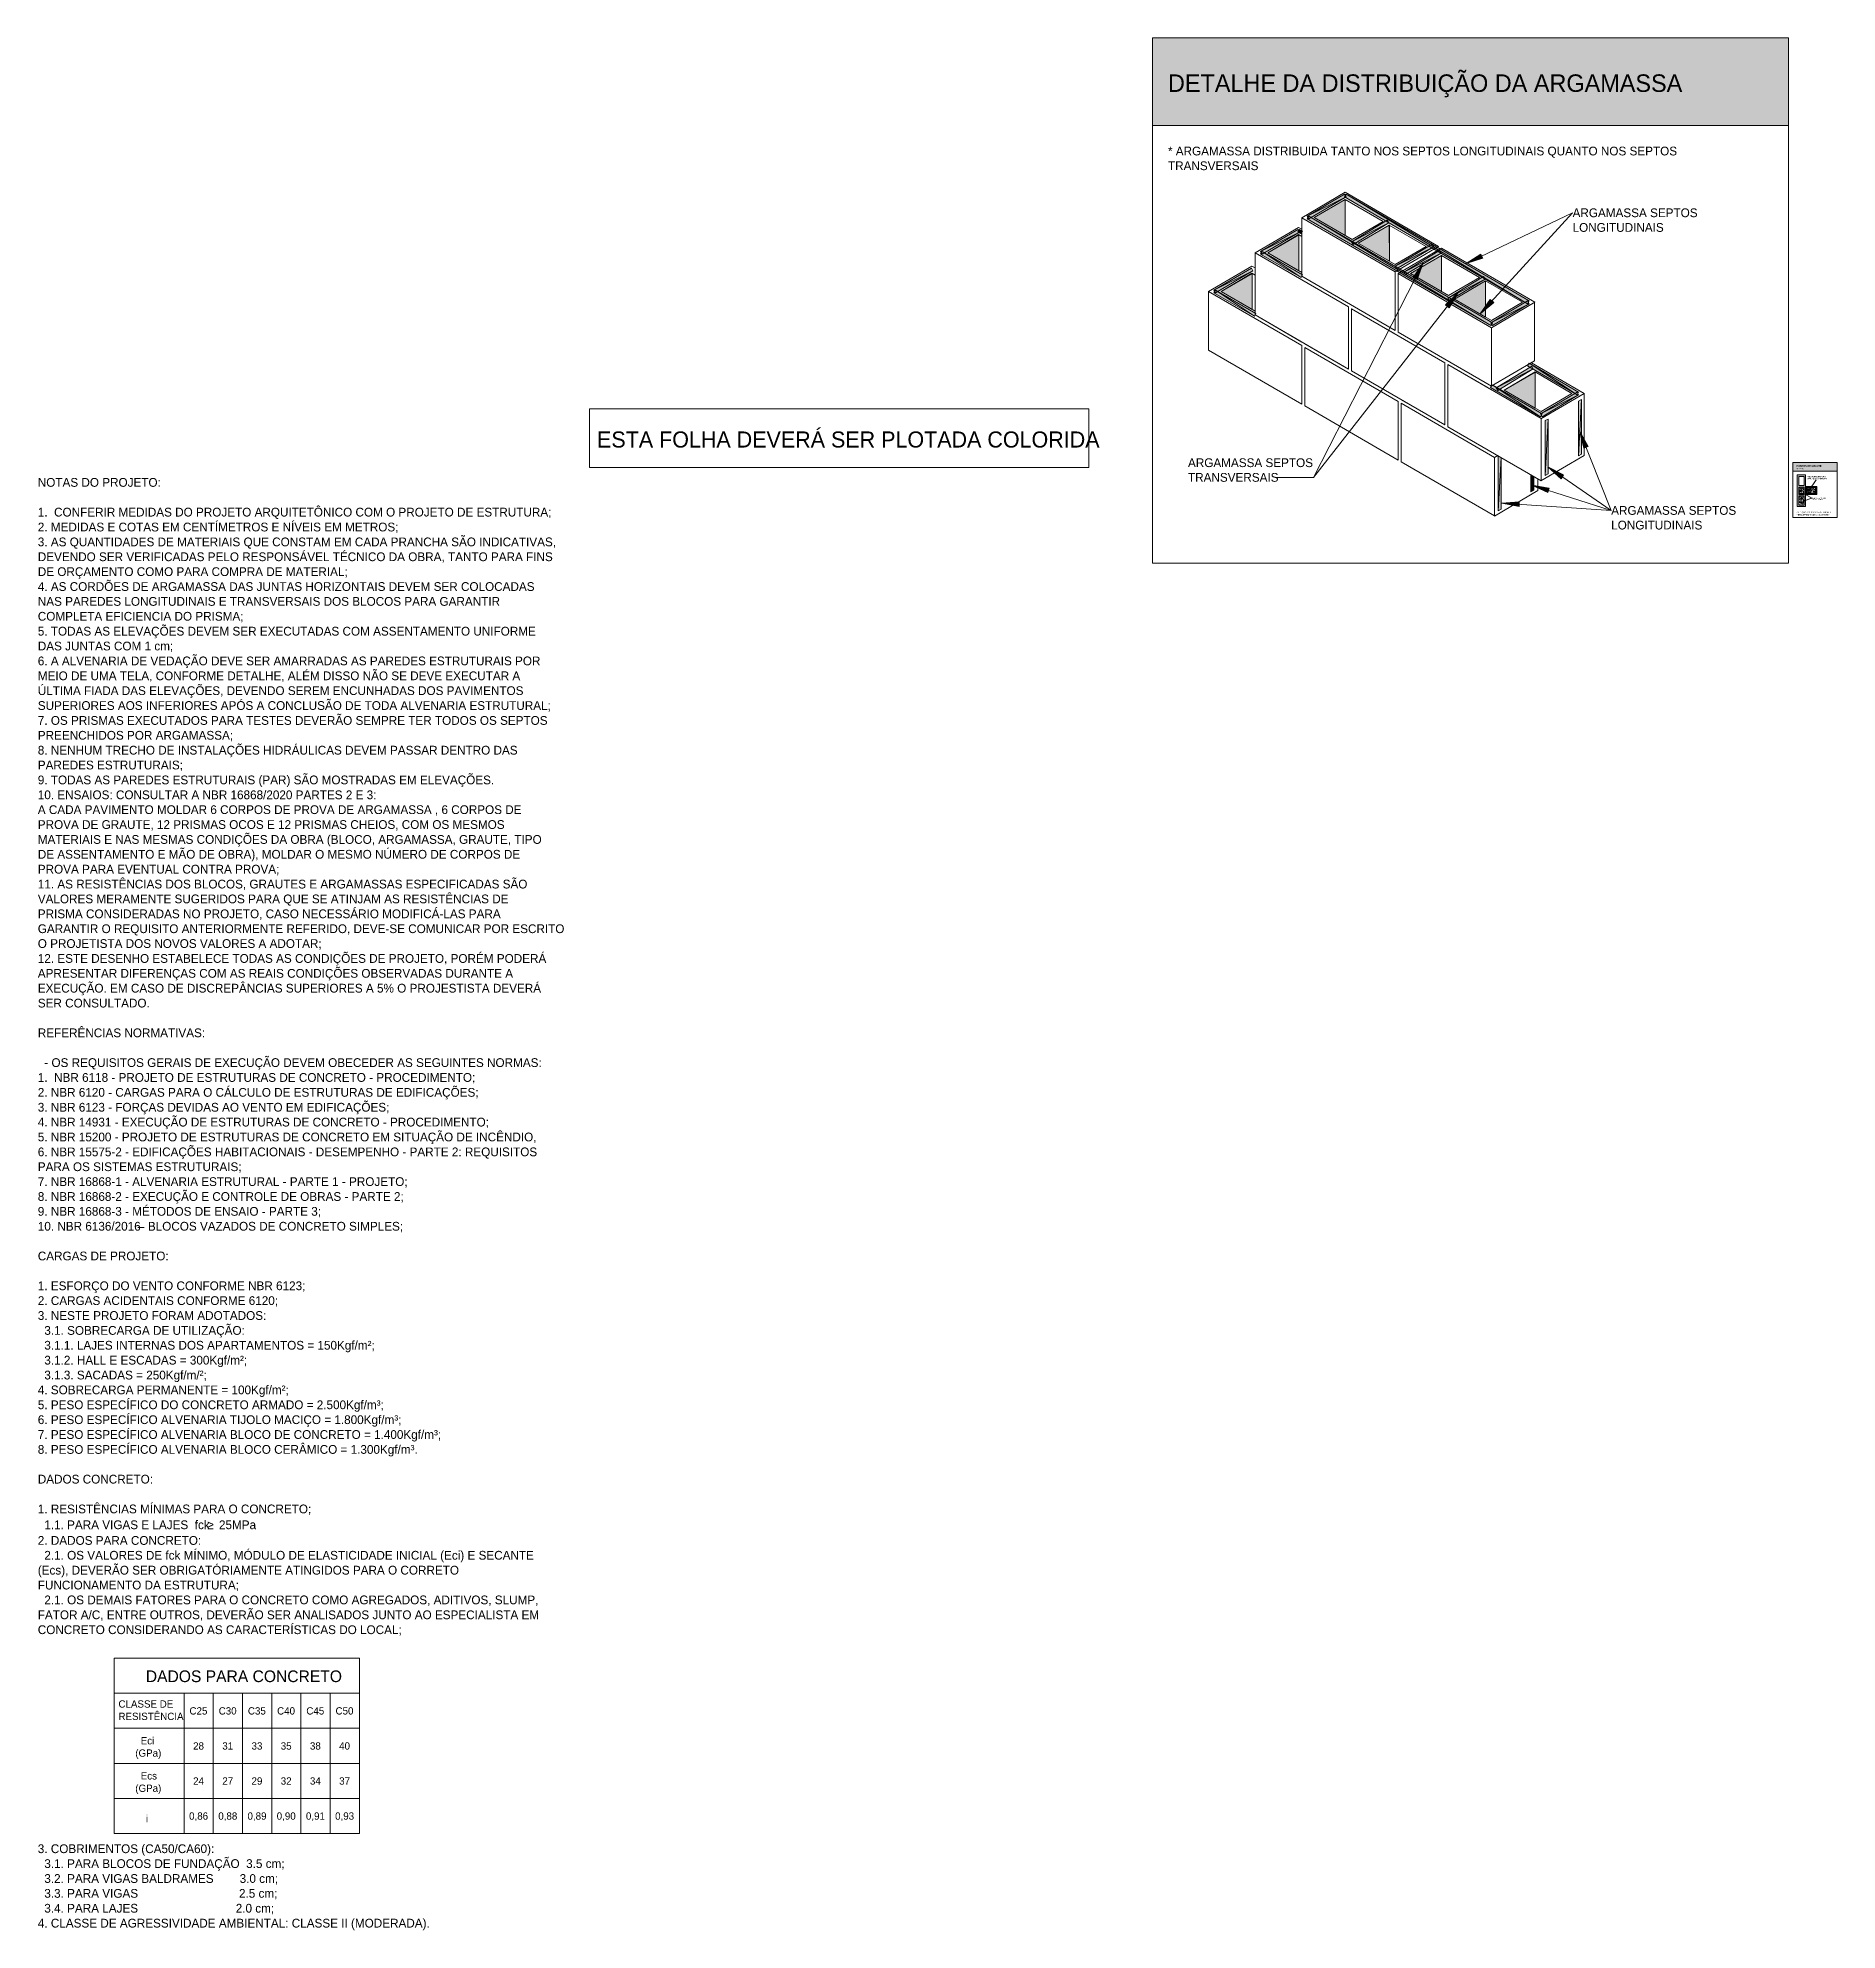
# Model space of a CAD drawing. Header units: centimetres. Extents: x 170 to 14001, y -2277 to 8860.
# Drawn here: x 170 to 3250, y -2277 to 962 of the extents above; entities that cross this region are included whole.
import ezdxf

# ---------------------------------------------------------------- set-up
doc = ezdxf.new("R2010")
doc.units = ezdxf.units.CM
for name, color, linetype, lineweight, true_color in [('A-DETL-1', 1, 'Continuous', 9, 0xff0000), ('A-DETL-GENF-1', 16, 'Continuous', 9, 0x800000), ('A-DETL-GENF-2', 1, 'Continuous', 9, 0xff0000), ('A-DETL-GENF-3', 9, 'Continuous', 9, 0xc0c0c0), ('A-DETL-GENF-4', 3, 'Continuous', 9, 0x00ff00), ('A-DETL-GENF-5', 11, 'Continuous', 9, 0xff8080), ('G-ANNO-TEXT-1', 1, 'Continuous', 9, 0xff0000)]:
    doc.layers.add(name, color=color, linetype=linetype, lineweight=lineweight, true_color=true_color)
for name, color, linetype, lineweight in [('A-DETL-GENF', 7, 'Continuous', 9), ('A-DETL-THIN', 7, 'Continuous', 9), ('G-ANNO-TEXT', 7, 'Continuous', 9)]:
    doc.layers.add(name, color=color, linetype=linetype, lineweight=lineweight)
doc.styles.add('Bahnschrift', font='', dxfattribs={"height": 15})
doc.styles.add('Bahnschrift_1', font='', dxfattribs={"height": 20})
doc.styles.add('Bahnschrift_2', font='', dxfattribs={"height": 12.5})
doc.styles.add('Bahnschrift_3', font='', dxfattribs={"height": 27.5})
doc.styles.add('Bahnschrift_4', font='', dxfattribs={"height": 30})
doc.styles.add('Bahnschrift_5', font='', dxfattribs={"height": 1.5})
doc.styles.add('Bahnschrift_6', font='', dxfattribs={"height": 2.5})
doc.styles.add('Bahnschrift_B', font='', dxfattribs={"height": 2})
doc.styles.add('Bahnschrift_B_1', font='', dxfattribs={"height": 3})
doc.styles.add('Segoe UI Symbol', font='seguisym.ttf', dxfattribs={"height": 15})
doc.styles.get('Bahnschrift').set_extended_font_data('Bahnschrift')
doc.styles.get('Bahnschrift_1').set_extended_font_data('Bahnschrift')
doc.styles.get('Bahnschrift_2').set_extended_font_data('Bahnschrift')
doc.styles.get('Bahnschrift_3').set_extended_font_data('Bahnschrift')
doc.styles.get('Bahnschrift_4').set_extended_font_data('Bahnschrift')
doc.styles.get('Bahnschrift_5').set_extended_font_data('Bahnschrift')
doc.styles.get('Bahnschrift_6').set_extended_font_data('Bahnschrift')
doc.styles.get('Bahnschrift_B').set_extended_font_data('Bahnschrift', bold=True)
doc.styles.get('Bahnschrift_B_1').set_extended_font_data('Bahnschrift', bold=True)
pattern_1 = [(50, (3202.3563, 0), (5.46546, -0.47795), [0.5715, -6.287]), (355, (3202.356, 0), (-1.05745, 5.73197), [0.4572, -5.029]), (100.451, (3202.8117, -0.04), (4.40812, 5.25377), [0.4857, -5.343]), (46.184, (3202.356, 1.524), (8.13195, -1.2613), [0.85725, -9.43]), (96.636, (3203.034, 1.419), (7.12193, 7.42275), [0.72855, -8.014]), (351.184, (3202.356, 1.524), (7.12183, 7.4232), [0.6858, -7.544]), (21, (3203.1183, 1.143), (4.54848, -3.06773), [0.5715, -6.286]), (326, (3203.118, 1.143), (1.85405, 5.52596), [0.4572, -5.029]), (71.451, (3203.4973, 0.8873), (6.40251, 2.45795), [0.4857, -5.343]), (37.5, (3202.3563, 0), (0.092908, 2.536775), [0.10058, -4.868, 0.10058, -5.005, -5.048]), (37.5, (3202.3563, 0), (0.092908, 2.536775), [-10.074, 0.10058, -4.948]), (7.5, (3202.3563, 0), (2.00487, 3.0054), [0.10058, -2.81, 0.10058, -4.753, -1.924]), (7.5, (3202.3563, 0), (2.00487, 3.0054), [-7.765, 0.10058, -1.823]), (327.5, (3200.6573, 0), (4.067897, -0.171545), [0.10058, -1.804, 0.10058, -5.843, -7.887]), (327.5, (3200.6573, 0), (4.067897, -0.171545), [-7.849, 0.10058, -7.786]), (317.5, (3199.8953, 0), (4.4441, 0.76309), [0.10058, -2.376, 0.10058, -3.847, -5.601]), (317.5, (3199.8953, 0), (4.4441, 0.76309), [-6.424, 0.10058, -5.5])]

msp = doc.modelspace()

# ---------------------------------------------------------------- texts
at = {"layer": 'G-ANNO-TEXT', "attachment_point": 1}
for s, insert, char_height, width, style in [('DETALHE DA DISTRIBUIÇÃO DA ARGAMASSA', (2104.7, 899.4), 30, 1035.78, 'Bahnschrift_4'), ('* ARGAMASSA DISTRIBUIDA TANTO NOS SEPTOS LONGITUDINAIS QUANTO NOS SEPTOS', (2104.7, 775.7), 15, 1021.35, 'Bahnschrift'), ('TRANSVERSAIS', (2104.7, 750.5), 15, 182.785, 'Bahnschrift'), ('ARGAMASSA SEPTOS ', (2797.4, 670), 15, 259.747, 'Bahnschrift'), ('LONGITUDINAIS', (2797.4, 644.9), 15, 183.586, 'Bahnschrift'), ('ARGAMASSA SEPTOS ', (2139, 242.2), 15, 259.747, 'Bahnschrift'), ('PONTOS DE GRAUTE', (3180.7, 230.6), 3, 46.979, 'Bahnschrift_B_1'), ('NOTAS DO PROJETO:', (169.9, 208.5), 15, 238.101, 'Bahnschrift'), ('TRANSVERSAIS', (2139, 217.1), 15, 182.785, 'Bahnschrift'), ('SEM ESCALA', (3180.7, 224.9), 1.5, 15.392, 'Bahnschrift_5'), ('GRAUTE SEM ARMAÇÃO', (3198.9, 208.5), 2, 37.679, 'Bahnschrift_B'), ('PREENCHIMENTO COM ', (3198.9, 211.9), 2, 36.637, 'Bahnschrift_B'), ('PREENCHIMENTO COM ', (3207.1, 174.8), 1.5, 27.097, 'Bahnschrift_5'), ('GRAUTE + ARMAÇÃO', (3207.1, 172.3), 1.5, 24.291, 'Bahnschrift_5'), ('2. MEDIDAS E COTAS EM CENTÍMETROS E NÍVEIS EM METROS;', (169.9, 132.1), 15, 713.502, 'Bahnschrift'), ('1.  CONFERIR MEDIDAS DO PROJETO ARQUITETÔNICO COM O PROJETO DE ESTRUTURA;', (169.9, 157.6), 15, 999.303, 'Bahnschrift'), ('ARGAMASSA SEPTOS', (2863.5, 160.5), 15, 252.532, 'Bahnschrift'), ('LONGITUDINAIS', (2863.5, 135.4), 15, 183.586, 'Bahnschrift'), ('ATENÇÃO: OS PONTOS DE GRAUTE', (3180.7, 150.9), 2.5, 66.139, 'Bahnschrift_6'), ('PERCORREM TODA A ALVENARIA', (3180.7, 146.7), 2.5, 63.894, 'Bahnschrift_6'), ('3. AS QUANTIDADES DE MATERIAIS QUE CONSTAM EM CADA PRANCHA SÃO INDICATIVAS, ', (169.9, 106.6), 15, 1041.392, 'Bahnschrift'), ('DEVENDO SER VERIFICADAS PELO RESPONSÁVEL TÉCNICO DA OBRA, TANTO PARA FINS ', (169.9, 81.2), 15, 1035.78, 'Bahnschrift'), ('4. AS CORDÕES DE ARGAMASSA DAS JUNTAS HORIZONTAIS DEVEM SER COLOCADAS ', (169.9, 30.2), 15, 997.7, 'Bahnschrift'), ('DE ORÇAMENTO COMO PARA COMPRA DE MATERIAL;', (169.9, 55.7), 15, 614.894, 'Bahnschrift'), ('NAS PAREDES LONGITUDINAIS E TRANSVERSAIS DOS BLOCOS PARA GARANTIR ', (169.9, 4.8), 15, 935.168, 'Bahnschrift'), ('COMPLETA EFICIENCIA DO PRISMA;', (169.9, -20.7), 15, 412.468, 'Bahnschrift'), ('5. TODAS AS ELEVAÇÕES DEVEM SER EXECUTADAS COM ASSENTAMENTO UNIFORME ', (169.9, -46.2), 15, 993.692, 'Bahnschrift'), ('6. A ALVENARIA DE VEDAÇÃO DEVE SER AMARRADAS AS PAREDES ESTRUTURAIS POR ', (169.9, -97.1), 15, 1016.941, 'Bahnschrift'), ('DAS JUNTAS COM 1 cm;', (169.9, -71.6), 15, 270.169, 'Bahnschrift'), ('MEIO DE UMA TELA, CONFORME DETALHE, ALÉM DISSO NÃO SE DEVE EXECUTAR A ', (169.9, -122.6), 15, 968.038, 'Bahnschrift'), ('ÚLTIMA FIADA DAS ELEVAÇÕES, DEVENDO SEREM ENCUNHADAS DOS PAVIMENTOS ', (169.9, -148), 15, 980.865, 'Bahnschrift'), ('SUPERIORES AOS INFERIORES APÓS A CONCLUSÃO DE TODA ALVENARIA ESTRUTURAL;', (169.9, -173.5), 15, 1023.755, 'Bahnschrift'), ('^I', (1014.6, -173.5), 15, 4.409, 'Bahnschrift'), ('7. OS PRISMAS EXECUTADOS PARA TESTES DEVERÃO SEMPRE TER TODOS OS SEPTOS ', (169.9, -199), 15, 1005.316, 'Bahnschrift'), ('PREENCHIDOS POR ARGAMASSA;', (169.9, -224.4), 15, 390.021, 'Bahnschrift'), ('8. NENHUM TRECHO DE INSTALAÇÕES HIDRÁULICAS DEVEM PASSAR DENTRO DAS ', (169.9, -249.9), 15, 970.443, 'Bahnschrift'), ('PAREDES ESTRUTURAIS;', (169.9, -275.3), 15, 287.405, 'Bahnschrift'), ('9. TODAS AS PAREDES ESTRUTURAIS (PAR) SÃO MOSTRADAS EM ELEVAÇÕES.', (169.9, -300.8), 15, 908.713, 'Bahnschrift'), ('^I', (919.7, -300.8), 15, 11.224, 'Bahnschrift'), ('A CADA PAVIMENTO MOLDAR 6 CORPOS DE PROVA DE ARGAMASSA , 6 CORPOS DE ', (169.9, -351.7), 15, 970.844, 'Bahnschrift'), ('10. ENSAIOS: CONSULTAR A NBR 16868/2020 PARTES 2 E 3:', (169.9, -326.3), 15, 680.232, 'Bahnschrift'), ('PROVA DE GRAUTE, 12 PRISMAS OCOS E 12 PRISMAS CHEIOS, COM OS MESMOS ', (169.9, -377.2), 15, 921.941, 'Bahnschrift'), ('MATERIAIS E NAS MESMAS CONDIÇÕES DA OBRA (BLOCO, ARGAMASSA, GRAUTE, TIPO ', (169.9, -402.7), 15, 1011.73, 'Bahnschrift'), ('DE ASSENTAMENTO E MÃO DE OBRA), MOLDAR O MESMO NÚMERO DE CORPOS DE ', (169.9, -428.1), 15, 964.029, 'Bahnschrift'), ('PROVA PARA EVENTUAL CONTRA PROVA;', (169.9, -453.6), 15, 481.413, 'Bahnschrift'), ('11. AS RESISTÊNCIAS DOS BLOCOS, GRAUTES E ARGAMASSAS ESPECIFICADAS SÃO ', (169.9, -479.1), 15, 973.249, 'Bahnschrift'), ('VALORES MERAMENTE SUGERIDOS PARA QUE SE ATINJAM AS RESISTÊNCIAS DE ', (169.9, -504.5), 15, 950, 'Bahnschrift'), ('PRISMA CONSIDERADAS NO PROJETO, CASO NECESSÁRIO MODIFICÁ-LAS PARA ', (169.9, -530), 15, 937.974, 'Bahnschrift'), ('GARANTIR O REQUISITO ANTERIORMENTE REFERIDO, DEVE-SE COMUNICAR POR ESCRITO ', (169.9, -555.5), 15, 1041.392, 'Bahnschrift'), ('O PROJETISTA DOS NOVOS VALORES A ADOTAR;', (169.9, -580.9), 15, 557.974, 'Bahnschrift'), ('12. ESTE DESENHO ESTABELECE TODAS AS CONDIÇÕES DE PROJETO, PORÉM PODERÁ ', (169.9, -606.4), 15, 1002.911, 'Bahnschrift'), ('APRESENTAR DIFERENÇAS COM AS REAIS CONDIÇÕES OBSERVADAS DURANTE A ', (169.9, -631.9), 15, 956.413, 'Bahnschrift'), ('EXECUÇÃO. EM CASO DE DISCREPÂNCIAS SUPERIORES A 5% O PROJESTISTA DEVERÁ ', (169.9, -657.3), 15, 1002.51, 'Bahnschrift'), ('SER CONSULTADO.', (169.9, -682.8), 15, 220.464, 'Bahnschrift'), ('REFERÊNCIAS NORMATIVAS:', (169.9, -733.7), 15, 334.705, 'Bahnschrift'), ('  - OS REQUISITOS GERAIS DE EXECUÇÃO DEVEM OBECEDER AS SEGUINTES NORMAS:', (169.9, -784.7), 15, 998.101, 'Bahnschrift'), ('2. NBR 6120 - CARGAS PARA O CÁLCULO DE ESTRUTURAS DE EDIFICAÇÕES;', (169.9, -835.6), 15, 880.253, 'Bahnschrift'), ('1.  NBR 6118 - PROJETO DE ESTRUTURAS DE CONCRETO - PROCEDIMENTO;', (169.9, -810.1), 15, 855.801, 'Bahnschrift'), ('3. NBR 6123 - FORÇAS DEVIDAS AO VENTO EM EDIFICAÇÕES;', (169.9, -861.1), 15, 700.675, 'Bahnschrift'), ('4. NBR 14931 - EXECUÇÃO DE ESTRUTURAS DE CONCRETO - PROCEDIMENTO;', (169.9, -886.5), 15, 889.071, 'Bahnschrift'), ('5. NBR 15200 - PROJETO DE ESTRUTURAS DE CONCRETO EM SITUAÇÃO DE INCÊNDIO,', (169.9, -912), 15, 988.08, 'Bahnschrift'), ('6. NBR 15575-2 - EDIFICAÇÕES HABITACIONAIS - DESEMPENHO - PARTE 2: REQUISITOS ', (169.9, -937.5), 15, 1020.949, 'Bahnschrift'), ('PARA OS SISTEMAS ESTRUTURAIS;', (169.9, -962.9), 15, 404.852, 'Bahnschrift'), ('7. NBR 16868-1 - ALVENARIA ESTRUTURAL - PARTE 1 - PROJETO;', (169.9, -988.4), 15, 748.776, 'Bahnschrift'), ('8. NBR 16868-2 - EXECUÇÃO E CONTROLE DE OBRAS - PARTE 2;', (169.9, -1013.9), 15, 739.156, 'Bahnschrift'), ('9. NBR 16868-3 - MÉTODOS DE ENSAIO - PARTE 3;', (169.9, -1039.3), 15, 577.215, 'Bahnschrift'), ('10. NBR 6136/2016 ', (169.9, -1064.8), 15, 207.236, 'Bahnschrift'), (' BLOCOS VAZADOS DE CONCRETO SIMPLES;', (352.8, -1064.8), 15, 511.076, 'Bahnschrift'), ('–', (340.9, -1064.8), 15, 14.43, 'Bahnschrift'), ('CARGAS DE PROJETO: ', (169.9, -1115.7), 15, 262.553, 'Bahnschrift'), ('2. CARGAS ACIDENTAIS CONFORME 6120;', (169.9, -1192.1), 15, 474.198, 'Bahnschrift'), ('1. ESFORÇO DO VENTO CONFORME NBR 6123;', (169.9, -1166.7), 15, 516.287, 'Bahnschrift'), ('3. NESTE PROJETO FORAM ADOTADOS:', (169.9, -1217.6), 15, 447.342, 'Bahnschrift'), ('  3.1. SOBRECARGA DE UTILIZAÇÃO:', (169.9, -1243.1), 15, 406.856, 'Bahnschrift'), ('  3.1.1. LAJES INTERNAS DOS APARTAMENTOS = 150Kgf/m²;', (169.9, -1268.5), 15, 671.413, 'Bahnschrift'), ('  3.1.2. HALL E ESCADAS = 300Kgf/m²;', (169.9, -1294), 15, 429.304, 'Bahnschrift'), ('  3.1.3. SACADAS = 250Kgf/m/²;', (169.9, -1319.5), 15, 347.932, 'Bahnschrift'), ('4. SOBRECARGA PERMANENTE = 100Kgf/m²;', (169.9, -1344.9), 15, 506.266, 'Bahnschrift'), ('5. PESO ESPECÍFICO DO CONCRETO ARMADO = 2.500Kgf/m³;', (169.9, -1370.4), 15, 692.257, 'Bahnschrift'), ('6. PESO ESPECÍFICO ALVENARIA TIJOLO MACIÇO = 1.800Kgf/m³;', (169.9, -1395.9), 15, 732.342, 'Bahnschrift'), ('7. PESO ESPECÍFICO ALVENARIA BLOCO DE CONCRETO = 1.400Kgf/m³;', (169.9, -1421.3), 15, 806.097, 'Bahnschrift'), ('8. PESO ESPECÍFICO ALVENARIA BLOCO CERÂMICO = 1.300Kgf/m³.', (169.9, -1446.8), 15, 764.81, 'Bahnschrift'), ('DADOS CONCRETO:', (169.9, -1497.7), 15, 222.468, 'Bahnschrift'), ('1. RESISTÊNCIAS MÍNIMAS PARA O CONCRETO;', (169.9, -1548.7), 15, 540.337, 'Bahnschrift'), ('  1.1. PARA VIGAS E LAJES  fck ', (169.9, -1575.8), 15, 351.54, 'Bahnschrift'), ('≥', (460, -1575.8), 15, 17.637, 'Segoe UI Symbol'), (' 25MPa', (474.5, -1575.8), 15, 83.776, 'Bahnschrift'), ('2. DADOS PARA CONCRETO:', (169.9, -1602.6), 15, 321.076, 'Bahnschrift'), ('(Ecs), DEVERÃO SER OBRIGATÓRIAMENTE ATINGIDOS PARA O CORRETO ', (169.9, -1653.5), 15, 838.565, 'Bahnschrift'), ('  2.1. OS VALORES DE fck MÍNIMO, MÓDULO DE ELASTICIDADE INICIAL (Eci) E SECANTE ', (169.9, -1628), 15, 1007.32, 'Bahnschrift'), ('FUNCIONAMENTO DA ESTRUTURA;', (169.9, -1679), 15, 398.038, 'Bahnschrift'), ('  2.1. OS DEMAIS FATORES PARA O CONCRETO COMO AGREGADOS, ADITIVOS, SLUMP, ', (169.9, -1704.4), 15, 987.278, 'Bahnschrift'), ('FATOR A/C, ENTRE OUTROS, DEVERÃO SER ANALISADOS JUNTO AO ESPECIALISTA EM ', (169.9, -1729.9), 15, 1004.915, 'Bahnschrift'), ('CONCRETO CONSIDERANDO AS CARACTERÍSTICAS DO LOCAL;', (169.9, -1755.4), 15, 718.312, 'Bahnschrift'), ('DADOS PARA CONCRETO', (354.8, -1832.6), 20, 385.211, 'Bahnschrift_1'), ('CLASSE DE ', (308, -1883.8), 12.5, 116.245, 'Bahnschrift_2'), ('RESISTÊNCIA ', (308, -1905), 12.5, 135.886, 'Bahnschrift_2'), ('C25', (429.6, -1895.6), 12.5, 35.675, 'Bahnschrift_2'), ('C30', (479.6, -1895.6), 12.5, 36.076, 'Bahnschrift_2'), ('C35', (529.6, -1895.6), 12.5, 36.076, 'Bahnschrift_2'), ('C40', (579.6, -1895.6), 12.5, 36.878, 'Bahnschrift_2'), ('C45', (629.6, -1895.6), 12.5, 36.878, 'Bahnschrift_2'), ('C50', (679.6, -1895.6), 12.5, 36.477, 'Bahnschrift_2'), ('(GPa) ', (336.8, -1967.8), 12.5, 55.717, 'Bahnschrift_2'), ('  Eci', (336.8, -1946.7), 12.5, 39.684, 'Bahnschrift_2'), ('28', (435.8, -1955.6), 12.5, 22.848, 'Bahnschrift_2'), ('31', (485.8, -1955.6), 12.5, 18.439, 'Bahnschrift_2'), ('33', (535.8, -1955.6), 12.5, 22.447, 'Bahnschrift_2'), ('35', (585.8, -1955.6), 12.5, 22.848, 'Bahnschrift_2'), ('38', (635.8, -1955.6), 12.5, 23.249, 'Bahnschrift_2'), ('40', (685.8, -1955.6), 12.5, 23.65, 'Bahnschrift_2'), ('  Ecs', (336.8, -2006.8), 12.5, 45.295, 'Bahnschrift_2'), ('(GPa) ', (336.8, -2028), 12.5, 55.717, 'Bahnschrift_2'), ('24', (435.8, -2015.6), 12.5, 22.848, 'Bahnschrift_2'), ('27', (485.8, -2015.6), 12.5, 21.646, 'Bahnschrift_2'), ('29', (535.8, -2015.6), 12.5, 21.646, 'Bahnschrift_2'), ('32', (585.8, -2015.6), 12.5, 22.046, 'Bahnschrift_2'), ('34', (635.8, -2015.6), 12.5, 23.249, 'Bahnschrift_2'), ('37', (685.8, -2015.6), 12.5, 22.046, 'Bahnschrift_2'), ('  i ', (345.7, -2080), 12.5, 22.046, 'Bahnschrift_2'), ('0,86', (428.9, -2075.6), 12.5, 39.283, 'Bahnschrift_2'), ('0,88', (478.9, -2075.6), 12.5, 40.485, 'Bahnschrift_2'), ('0,89', (528.9, -2075.6), 12.5, 39.283, 'Bahnschrift_2'), ('0,90', (578.9, -2075.6), 12.5, 38.882, 'Bahnschrift_2'), ('0,91', (628.9, -2075.6), 12.5, 34.473, 'Bahnschrift_2'), ('0,93', (678.9, -2075.6), 12.5, 38.481, 'Bahnschrift_2'), ('3. COBRIMENTOS (CA50/CA60):', (169.9, -2130.3), 15, 357.553, 'Bahnschrift'), ('  3.1. PARA BLOCOS DE FUNDAÇÃO  3.5 cm;', (169.9, -2155.8), 15, 495.042, 'Bahnschrift'), ('  3.2. PARA VIGAS BALDRAMES        3.0 cm;', (169.9, -2181.3), 15, 494.24, 'Bahnschrift'), ('  3.3. PARA VIGAS                               2.5 cm;', (169.9, -2206.7), 15, 495.443, 'Bahnschrift'), ('  3.4. PARA LAJES                              2.0 cm;', (169.9, -2232.2), 15, 493.439, 'Bahnschrift'), ('4. CLASSE DE AGRESSIVIDADE AMBIENTAL: CLASSE II (MODERADA).', (169.9, -2257.7), 15, 795.274, 'Bahnschrift')]:
    msp.add_mtext(s, dxfattribs=dict(at, insert=insert, char_height=char_height, width=width, style=style))
at = {"layer": 'G-ANNO-TEXT-1', "insert": (1127.3, 288.2), "char_height": 27.5, "width": 1002.51, "attachment_point": 1, "style": 'Bahnschrift_3'}
msp.add_mtext('ESTA FOLHA DEVERÁ SER PLOTADA COLORIDA', dxfattribs=at)

# ---------------------------------------------------------------- hatches: boundary and pattern name
at = {"layer": 'A-DETL-GENF'}
h = msp.add_hatch(dxfattribs=at)
h.set_pattern_fill('FP_1', color=256, style=0, pattern_type=2)
h.set_pattern_definition(pattern_1)
h.paths.add_polyline_path([(3189.6, 180.4), (3193.6, 180.4), (3193.6, 192.9), (3184.6, 192.9), (3184.6, 180.4), (3189.3, 180.4)])
h.paths.add_polyline_path([(3213.1, 182.7), (3213.1, 191.7), (3199.1, 191.7), (3199.1, 182.7), (3212.4, 182.7)])
h.paths.add_polyline_path([(3189.1, 185.7), (3188.8, 185.7), (3188.6, 185.8), (3188.4, 186), (3188.2, 186.2), (3188.1, 186.4), (3188.1, 186.7), (3188.1, 186.9), (3188.2, 187.2), (3188.4, 187.4), (3188.6, 187.5), (3188.8, 187.6), (3189.1, 187.7), (3189.3, 187.6), (3189.6, 187.5), (3189.8, 187.4), (3189.9, 187.2), (3190, 186.9), (3190.1, 186.7), (3190, 186.4), (3189.9, 186.2), (3189.8, 186), (3189.6, 185.8), (3189.3, 185.7)])
h = msp.add_hatch(dxfattribs=at)
h.set_pattern_fill('FP_1', color=256, style=0, pattern_type=2)
h.set_pattern_definition(pattern_1)
h.paths.add_polyline_path([(3193.6, 162.2), (3193.6, 177.9), (3184.6, 177.9), (3184.6, 162.2)])
h.paths.add_polyline_path([(3189.1, 166), (3188.8, 166.1), (3188.6, 166.2), (3188.4, 166.3), (3188.2, 166.5), (3188.1, 166.8), (3188.1, 167), (3188.1, 167.3), (3188.2, 167.5), (3188.4, 167.8), (3188.6, 167.9), (3188.8, 168), (3189.1, 168), (3189.3, 168), (3189.6, 167.9), (3189.8, 167.8), (3189.9, 167.5), (3190, 167.3), (3190.1, 167), (3190, 166.8), (3189.9, 166.5), (3189.8, 166.3), (3189.6, 166.2), (3189.3, 166.1)])
h.paths.add_polyline_path([(3189.1, 172), (3188.8, 172.1), (3188.6, 172.2), (3188.4, 172.3), (3188.2, 172.5), (3188.1, 172.8), (3188.1, 173), (3188.1, 173.3), (3188.2, 173.5), (3188.4, 173.8), (3188.6, 173.9), (3188.8, 174), (3189.1, 174), (3189.3, 174), (3189.6, 173.9), (3189.8, 173.8), (3189.9, 173.5), (3190, 173.3), (3190.1, 173), (3190, 172.8), (3189.9, 172.5), (3189.8, 172.3), (3189.6, 172.2), (3189.3, 172.1)])
at = {"layer": 'A-DETL-GENF-1'}
for points in [[(2355.2, 654.2), (2408.3, 685.2), (2408.1, 685.3), (2359.1, 656.5)], [(2408.3, 623.4), (2408.3, 685.2), (2355.2, 654.2), (2407.1, 624.1)], [(2275.4, 594.1), (2328.5, 625), (2328.3, 625.2), (2279.3, 596.4)], [(2328.5, 563.3), (2328.5, 625), (2275.4, 594.1), (2279.4, 591.8)], [(2483.7, 579.7), (2483.5, 641.5), (2430.6, 610.5), (2466.8, 589.5)], [(2520.1, 558.6), (2573.2, 589.5), (2573, 589.6), (2520.6, 558.9)], [(2573.2, 527.8), (2573.2, 589.5), (2520.1, 558.6), (2573, 527.9)], [(2195.6, 527.9), (2248.7, 558.8), (2248.5, 558.9), (2199.5, 530.1)], [(2248.7, 497), (2248.7, 558.8), (2195.6, 527.9), (2199.6, 525.6)], [(2648.6, 484), (2648.4, 545.9), (2595.5, 514.8), (2639.8, 489.2)], [(2680.4, 358.9), (2733.6, 389.8), (2733.4, 390), (2687.4, 363)], [(2733.6, 328.1), (2733.6, 389.8), (2680.4, 358.9), (2723.1, 334.2)]]:
    msp.add_hatch(color=256, dxfattribs=at).paths.add_polyline_path(points)
at = {"layer": 'A-DETL-GENF-2'}
for points in [[(2343, 656.5), (2408.3, 688.9), (2407.1, 689.6), (2408.5, 691.9), (2407.1, 694.2), (2343, 656.5)], [(2344.4, 654.2), (2345.7, 656.5), (2349.6, 654.2), (2408.4, 688.9), (2343, 656.5)], [(2720.2, 506.9), (2722.9, 511.5), (2409.8, 694.2), (2643.9, 552.9), (2645, 553.6), (2646.2, 551.5), (2720.1, 506.9)], [(2657.6, 469.4), (2424.1, 609.5), (2421.9, 608.2), (2419.5, 612.3), (2345.7, 656.5), (2343, 651.9), (2657.6, 469.4)], [(2419.2, 612.8), (2482.9, 645.1), (2480.1, 649.7), (2420.1, 613.3)], [(2263.2, 596.4), (2330, 629.5), (2327.3, 634.1), (2263.2, 596.4)], [(2264.6, 594.1), (2265.9, 596.4), (2269.9, 594.1), (2328.6, 628.7), (2263.2, 596.4), (2264.6, 594.1)], [(2332.5, 626.4), (2330, 634.1), (2328.7, 631.8), (2330, 629.5), (2328.7, 628.7), (2330, 627.9)], [(2332.5, 626.4), (2335.2, 631), (2330, 634), (2331.5, 629.5)], [(2421.9, 608.2), (2482.9, 645.1), (2419.2, 612.8), (2419.5, 612.3)], [(2332.5, 551.6), (2265.9, 596.4), (2263.2, 591.8), (2320, 558.9)], [(2332.5, 551.6), (2335.2, 556.2), (2265.9, 596.4), (2321.7, 558.9)], [(2498.6, 567.8), (2556.9, 602.2), (2556.6, 602.4), (2493.5, 571), (2493.7, 570.7)], [(2509.4, 561.5), (2572, 593.4), (2566.8, 596.4), (2509.4, 561.6)], [(2514.6, 558.5), (2572, 593.4), (2509.4, 561.5), (2514, 558.9)], [(2183.4, 530.1), (2250.2, 563.2), (2247.5, 567.8), (2183.4, 530.2)], [(2184.8, 527.9), (2186.1, 530.1), (2190, 527.9), (2250.2, 563.2), (2183.4, 530.1), (2184.8, 527.9)], [(2584.1, 516.6), (2647.7, 549), (2645, 553.6), (2585.4, 517.5)], [(2252.7, 485.4), (2186.1, 530.1), (2183.4, 525.6), (2250.2, 486.8)], [(2252.7, 485.4), (2255.4, 490), (2186.1, 530.1), (2250.2, 487)], [(2586.8, 512.1), (2647.7, 549), (2584.1, 516.6)], [(2657.6, 474), (2722.9, 507), (2721.5, 509.2), (2720.1, 506.9), (2716.3, 509.2), (2657.6, 474)], [(2660.3, 469.4), (2722.9, 506.9), (2657.6, 473.9), (2660.3, 469.5)], [(2666.5, 363), (2730.2, 395.4), (2727.4, 400), (2666.7, 363.2)], [(2669.2, 358.5), (2729.6, 395.1), (2666.5, 363)], [(2805.1, 351), (2723.1, 405), (2720.4, 400.4), (2724.4, 398.1), (2727.4, 400), (2730.2, 395.4), (2729.6, 395.1), (2805.1, 351.1)], [(2805.1, 351), (2807.8, 355.6), (2723.1, 405), (2805.1, 351.1)], [(2742.5, 313.5), (2671.6, 359.9), (2669.2, 358.5), (2666.5, 363), (2666.7, 363.2), (2659.6, 367.8), (2656.9, 363.2), (2742.5, 313.5)], [(2742.5, 318.1), (2807.8, 351.1), (2806.4, 353.3), (2805.1, 351.1), (2801.2, 353.3), (2742.5, 318.1)], [(2745.2, 313.5), (2807.8, 351), (2742.5, 318.1), (2745.2, 313.6)], [(2807.4, 246.6), (2812.6, 249.5), (2812.6, 343.1), (2807.8, 253.7)], [(2807.4, 246.6), (2812.6, 343.1), (2807.4, 340.3), (2807.4, 309.5)], [(2750.4, 213), (2755.6, 215.9), (2755.6, 309.5)], [(2750.4, 213), (2755.6, 309.5), (2750.4, 306.7)], [(2670.1, 152.5), (2675.1, 243.3), (2670.1, 246.2), (2670.1, 152.6)], [(2725.7, 185), (2730.8, 211), (2725.7, 214), (2725.7, 211)], [(2725.7, 185), (2730.8, 187.8), (2730.8, 211)], [(3189.1, 185.7), (3189.3, 185.7), (3189.6, 185.8), (3189.8, 186), (3189.9, 186.2), (3190, 186.4), (3190.1, 186.7), (3190, 186.9), (3189.9, 187.2), (3189.8, 187.4), (3189.6, 187.5), (3189.3, 187.6), (3189.1, 187.7), (3188.8, 187.6), (3188.6, 187.5), (3188.4, 187.4), (3188.2, 187.2), (3188.1, 186.9), (3188.1, 186.7), (3188.1, 186.4), (3188.2, 186.2), (3188.4, 186), (3188.6, 185.8), (3188.8, 185.7)], [(3189.1, 172), (3189.3, 172.1), (3189.6, 172.2), (3189.8, 172.3), (3189.9, 172.5), (3190, 172.8), (3190.1, 173), (3190, 173.3), (3189.9, 173.5), (3189.8, 173.8), (3189.6, 173.9), (3189.3, 174), (3189.1, 174), (3188.8, 174), (3188.6, 173.9), (3188.4, 173.8), (3188.2, 173.5), (3188.1, 173.3), (3188.1, 173), (3188.1, 172.8), (3188.2, 172.5), (3188.4, 172.3), (3188.6, 172.2), (3188.8, 172.1)], [(3189.1, 166), (3189.3, 166.1), (3189.6, 166.2), (3189.8, 166.3), (3189.9, 166.5), (3190, 166.8), (3190.1, 167), (3190, 167.3), (3189.9, 167.5), (3189.8, 167.8), (3189.6, 167.9), (3189.3, 168), (3189.1, 168), (3188.8, 168), (3188.6, 167.9), (3188.4, 167.8), (3188.2, 167.5), (3188.1, 167.3), (3188.1, 167), (3188.1, 166.8), (3188.2, 166.5), (3188.4, 166.3), (3188.6, 166.2), (3188.8, 166.1)]]:
    msp.add_hatch(color=256, dxfattribs=at).paths.add_polyline_path(points)
h = msp.add_hatch(color=256, dxfattribs=at)
h.paths.add_polyline_path([(2720.2, 506.9), (2646.2, 551.5), (2647.7, 549.2), (2720.1, 506.9)])
h.paths.add_polyline_path([(2642.6, 552.2), (2643.9, 552.9), (2409.8, 694.2), (2407.1, 689.6), (2477.8, 648.3), (2480.1, 649.7), (2482.7, 645.5), (2640.2, 553.6)])
h = msp.add_hatch(color=256, dxfattribs=at)
h.paths.add_polyline_path([(2657.6, 469.4), (2658.9, 471.7), (2657.6, 474), (2658.9, 474.8), (2590.6, 514.4), (2586.8, 512.1), (2584.1, 516.6), (2585.4, 517.5), (2425.4, 610.3), (2424.1, 609.5), (2657.6, 469.4)])
h.paths.add_polyline_path([(2419.5, 612.3), (2419.2, 612.8), (2420.1, 613.3), (2349.6, 654.2), (2419.2, 612.4)])
h = msp.add_hatch(color=256, dxfattribs=at)
h.paths.add_polyline_path([(2493.5, 571), (2556.6, 602.4), (2551.6, 605.3), (2496.1, 572.5)])
h.paths.add_polyline_path([(2557.6, 607.9), (2557.2, 608.6), (2556.8, 608.4)])
h = msp.add_hatch(color=256, dxfattribs=at)
h.paths.add_polyline_path([(2742.5, 313.5), (2743.9, 315.8), (2742.5, 318.1), (2743.8, 318.9), (2672.4, 360.4), (2671.6, 359.9), (2742.5, 313.5)])
h.paths.add_polyline_path([(2666.7, 363.2), (2667.1, 363.4), (2659.6, 367.8), (2666.5, 363.3)])
h = msp.add_hatch(color=256, dxfattribs=at)
h.paths.add_polyline_path([(2670, 152.5), (2670.1, 152.6), (2670.1, 154.8)])
h.paths.add_polyline_path([(2670.1, 152.6), (2675.1, 155.4), (2675.1, 243.3)])
at = {"layer": 'A-DETL-GENF-3'}
for points in [[(2248.7, 811.9), (3166.8, 811.9), (3166.8, 961.9), (2078, 961.9), (2078, 811.9), (2195.6, 811.9)], [(3215.6, 220.1), (3250.4, 220.1), (3250.4, 235.1), (3174.4, 235.1), (3174.4, 220.1), (3213.1, 220.1)]]:
    msp.add_hatch(color=256, dxfattribs=at).paths.add_polyline_path(points)
at = {"layer": 'A-DETL-GENF-4'}
h = msp.add_hatch(color=256, dxfattribs=at)
h.paths.add_polyline_path([(3182.1, 159.7), (3196.1, 159.7), (3196.1, 213.7), (3182.1, 213.7), (3182.1, 162.2)])
h.paths.add_polyline_path([(3184.6, 162.2), (3184.6, 177.9), (3193.6, 177.9), (3193.6, 162.2)])
h.paths.add_polyline_path([(3193.6, 180.4), (3184.6, 180.4), (3184.6, 192.9), (3193.6, 192.9), (3193.6, 182.7)])
h.paths.add_polyline_path([(3186.4, 195.4), (3184.6, 195.4), (3184.6, 211.2), (3193.6, 211.2), (3193.6, 195.4), (3191.8, 195.4)])
at = {"layer": 'A-DETL-GENF-5'}
h = msp.add_hatch(color=256, dxfattribs=at)
h.paths.add_polyline_path([(3196.6, 180.2), (3215.6, 180.2), (3215.6, 194.2), (3196.6, 194.2), (3196.6, 180.4)])
h.paths.add_polyline_path([(3213.1, 182.7), (3199.1, 182.7), (3199.1, 191.7), (3213.1, 191.7), (3213.1, 188.1)])
at = {"layer": 'G-ANNO-TEXT'}
for points in [[(2615.1, 575.4), (2643.9, 584.8), (2640.5, 591.9)], [(2541.6, 576.8), (2524.4, 551.8), (2531.4, 548.2)], [(2601.6, 525.8), (2580, 504.7), (2586.3, 499.8)], [(2639.2, 489.5), (2662.4, 509), (2656.5, 514.3)], [(2809.5, 289), (2816.9, 259.7), (2824.2, 262.6)], [(2755.1, 227.4), (2777.6, 207.2), (2782.1, 213.7)], [(2727.4, 196.5), (2754.8, 183.6), (2757.2, 191.1)], [(2676, 165.6), (2705.7, 159.6), (2706.2, 167.5)], [(3191.9, 182.4), (3194.3, 180.6), (3194.7, 181.3)], [(3192.1, 168.9), (3195.1, 169.5), (3194.8, 170.3)], [(3202.3, 187.9), (3204.6, 189.9), (3203.3, 190.8)]]:
    msp.add_hatch(color=256, dxfattribs=at).paths.add_polyline_path(points)

# ---------------------------------------------------------------- linework, layer by layer
at = {"layer": 'A-DETL-1'}
for p, q in [((1114.6, 326.7), (1969.1, 326.7)), ((1114.6, 226.7), (1114.6, 326.7)), ((1969.1, 326.7), (1969.1, 226.7)), ((1969.1, 226.7), (1114.6, 226.7))]:
    msp.add_line(p, q, dxfattribs=at)
at = {"layer": 'A-DETL-THIN'}
for p, q in [((3166.8, 961.9), (2078, 961.9)), ((2078, 961.9), (2078, 811.9)), ((2078, 62.7), (2078, 961.9)), ((2078, 961.9), (3166.8, 961.9)), ((3166.8, 811.9), (3166.8, 961.9)), ((3166.8, 961.9), (3166.8, 62.7)), ((2078, 811.9), (3166.8, 811.9)), ((2078, 811.9), (3166.8, 811.9)), ((2408.1, 697.6), (2333.9, 654.1)), ((2407.1, 694.2), (2343, 656.5)), ((2407.1, 694.2), (2343, 656.5)), ((2343, 656.5), (2409.8, 689.6)), ((2409.8, 689.6), (2343, 656.5)), ((2343, 656.5), (2409.8, 689.6)), ((2409.8, 689.6), (2343, 656.5)), ((2343, 656.5), (2409.8, 689.6)), ((2409.8, 689.6), (2343, 656.5)), ((2345.7, 651.9), (2409.8, 689.6)), ((2345.7, 651.9), (2409.8, 689.6)), ((2408.1, 685.3), (2355.2, 654.2)), ((2355.2, 654.2), (2408.1, 685.3)), ((2408.1, 685.3), (2355.2, 654.2)), ((2408.3, 685.2), (2355.2, 654.2)), ((2408.3, 685.2), (2355.2, 654.2)), ((2355.2, 654.2), (2408.3, 685.2)), ((2408.3, 685.2), (2355.2, 654.2)), ((2355.2, 654.2), (2408.3, 685.2)), ((2408.3, 685.2), (2355.2, 654.2)), ((2409.8, 689.6), (2407.1, 694.2)), ((2409.8, 689.6), (2407.1, 694.2)), ((2407.1, 694.2), (2409.8, 689.6)), ((2409.8, 689.6), (2407.1, 694.2)), ((2407.1, 694.2), (2409.8, 689.6)), ((2409.8, 689.6), (2407.1, 694.2)), ((2409.8, 694.2), (2407.1, 689.6)), ((2409.8, 694.2), (2407.1, 689.6)), ((2407.1, 689.6), (2720.2, 506.9)), ((2407.1, 689.6), (2720.2, 506.9)), ((2567.7, 605), (2408.1, 697.6)), ((2473, 647.7), (2408.1, 685.3)), ((2408.3, 623.4), (2408.3, 685.4)), ((2408.3, 623.4), (2408.3, 685.2)), ((2408.3, 623.4), (2408.3, 685.2)), ((2722.9, 511.5), (2409.8, 694.2)), ((2722.9, 511.5), (2409.8, 694.2)), ((2409.8, 694.2), (2720.2, 506.9)), ((2720.2, 506.9), (2409.8, 694.2)), ((2409.8, 694.2), (2720.2, 506.9)), ((2720.2, 506.9), (2409.8, 694.2)), ((2409.8, 694.2), (2720.2, 506.9)), ((2720.2, 506.9), (2409.8, 694.2)), ((2333.9, 654.1), (2333.9, 553.8)), ((2333.9, 654.1), (2493.5, 561.5)), ((2343, 656.5), (2345.7, 651.9)), ((2343, 656.5), (2345.7, 651.9)), ((2343, 651.9), (2345.7, 656.5)), ((2345.7, 656.5), (2343, 651.9)), ((2343, 651.9), (2345.7, 656.5)), ((2345.7, 656.5), (2343, 651.9)), ((2343, 651.9), (2345.7, 656.5)), ((2345.7, 656.5), (2343, 651.9)), ((2657.6, 469.4), (2343, 651.9)), ((2343, 651.9), (2657.6, 469.4)), ((2345.7, 656.5), (2660.3, 474)), ((2657.6, 469.4), (2345.7, 656.5)), ((2660.3, 474), (2345.7, 656.5)), ((2345.7, 656.5), (2657.6, 469.4)), ((2657.6, 469.4), (2345.7, 656.5)), ((2345.7, 656.5), (2657.6, 469.4)), ((2657.6, 469.4), (2345.7, 656.5)), ((2345.7, 656.5), (2657.6, 469.4)), ((2355.2, 654.2), (2408.3, 623.4)), ((2355.2, 654.2), (2408.3, 623.4)), ((2355.2, 654.2), (2420, 616.6)), ((2355.2, 654.2), (2420, 616.6)), ((2419.2, 612.8), (2480.1, 649.7)), ((2480.1, 649.7), (2419.2, 612.8)), ((2480.1, 649.7), (2482.9, 645.1)), ((2482.9, 645.1), (2480.1, 649.7)), ((2254.1, 594), (2328.3, 637.5)), ((2327.3, 634.1), (2263.2, 596.4)), ((2327.3, 634.1), (2263.2, 596.4)), ((2263.2, 596.4), (2330, 629.5)), ((2330, 629.5), (2263.2, 596.4)), ((2263.2, 596.4), (2330, 629.5)), ((2330, 629.5), (2263.2, 596.4)), ((2263.2, 596.4), (2330, 629.5)), ((2330, 629.5), (2263.2, 596.4)), ((2265.9, 591.8), (2330, 629.5)), ((2265.9, 591.8), (2330, 629.5)), ((2328.3, 625.2), (2275.4, 594.1)), ((2328.3, 625.2), (2275.4, 594.1)), ((2275.4, 594.1), (2328.3, 625.2)), ((2328.5, 625), (2275.4, 594.1)), ((2275.4, 594.1), (2328.5, 625)), ((2328.5, 625), (2275.4, 594.1)), ((2275.4, 594.1), (2328.5, 625)), ((2328.5, 625), (2275.4, 594.1)), ((2275.4, 594.1), (2328.5, 625)), ((2330, 634.1), (2327.3, 629.5)), ((2330, 634.1), (2327.3, 629.5)), ((2330, 629.5), (2327.3, 634.1)), ((2330, 629.5), (2327.3, 634.1)), ((2327.3, 634.1), (2330, 629.5)), ((2330, 629.5), (2327.3, 634.1)), ((2327.3, 634.1), (2330, 629.5)), ((2330, 629.5), (2327.3, 634.1)), ((2327.3, 629.5), (2332.5, 626.4)), ((2327.3, 629.5), (2332.5, 626.4)), ((2328.3, 637.5), (2333.9, 634.2)), ((2328.3, 625.2), (2333.9, 621.9)), ((2328.5, 563.3), (2328.5, 625.3)), ((2328.5, 563.3), (2328.5, 625)), ((2328.5, 563.3), (2328.5, 625)), ((2335.2, 631), (2330, 634.1)), ((2335.2, 631), (2330, 634.1)), ((2330, 634.1), (2332.5, 626.4)), ((2332.5, 626.4), (2330, 634.1)), ((2330, 634.1), (2332.5, 626.4)), ((2332.5, 626.4), (2330, 634.1)), ((2330, 634.1), (2332.5, 626.4)), ((2332.5, 626.4), (2330, 634.1)), ((2332.5, 626.4), (2335.2, 631)), ((2332.5, 626.4), (2335.2, 631)), ((2335.2, 631), (2332.5, 626.4)), ((2332.5, 626.4), (2335.2, 631)), ((2335.2, 631), (2332.5, 626.4)), ((2332.5, 626.4), (2335.2, 631)), ((2482.9, 645.1), (2419.2, 612.8)), ((2419.2, 612.8), (2482.9, 645.1)), ((2482.9, 645.1), (2419.2, 612.8)), ((2419.2, 612.8), (2482.9, 645.1)), ((2482.9, 645.1), (2419.2, 612.8)), ((2419.2, 612.8), (2482.9, 645.1)), ((2420, 616.6), (2473, 647.7)), ((2482.9, 645.1), (2421.9, 608.2)), ((2421.9, 608.2), (2482.9, 645.1)), ((2483.5, 641.5), (2430.6, 610.5)), ((2430.6, 610.5), (2483.5, 641.5)), ((2483.5, 641.5), (2430.6, 610.5)), ((2430.6, 610.5), (2483.5, 641.5)), ((2483.5, 641.5), (2430.6, 610.5)), ((2430.6, 610.5), (2483.5, 641.5)), ((2483.5, 641.5), (2430.6, 610.5)), ((2483.7, 579.7), (2483.5, 641.5)), ((2483.5, 641.5), (2546.6, 605)), ((2483.5, 641.5), (2483.7, 579.7)), ((2483.7, 579.7), (2483.5, 641.5)), ((2483.5, 641.5), (2483.7, 579.7)), ((2483.7, 579.7), (2483.5, 641.5)), ((2483.5, 641.5), (2483.7, 579.7)), ((2483.7, 579.7), (2483.7, 641.6)), ((2483.7, 579.7), (2483.7, 641.4)), ((2483.7, 579.7), (2483.7, 641.4)), ((2413.7, 501.4), (2254.1, 594)), ((2254.1, 594), (2254.1, 487.6)), ((2254.1, 487.6), (2254.1, 594)), ((2263.2, 596.4), (2265.9, 591.8)), ((2263.2, 596.4), (2265.9, 591.8)), ((2265.9, 596.4), (2263.2, 591.8)), ((2265.9, 596.4), (2263.2, 591.8)), ((2263.2, 591.8), (2265.9, 596.4)), ((2265.9, 596.4), (2263.2, 591.8)), ((2263.2, 591.8), (2265.9, 596.4)), ((2265.9, 596.4), (2263.2, 591.8)), ((2263.2, 591.8), (2332.5, 551.6)), ((2263.2, 591.8), (2332.5, 551.6)), ((2335.2, 556.2), (2265.9, 596.4)), ((2332.5, 551.6), (2265.9, 596.4)), ((2335.2, 556.2), (2265.9, 596.4)), ((2265.9, 596.4), (2332.5, 551.6)), ((2332.5, 551.6), (2265.9, 596.4)), ((2265.9, 596.4), (2332.5, 551.6)), ((2332.5, 551.6), (2265.9, 596.4)), ((2265.9, 596.4), (2332.5, 551.6)), ((2275.4, 594.1), (2328.5, 563.3)), ((2328.5, 563.3), (2275.4, 594.1)), ((2275.4, 594.1), (2328.5, 563.3)), ((2328.5, 563.3), (2275.4, 594.1)), ((2275.4, 594.1), (2328.5, 563.3)), ((2275.4, 594.1), (2333.9, 560.2)), ((2333.9, 560.2), (2275.4, 594.1)), ((2275.4, 594.1), (2328.5, 563.3)), ((2421.9, 608.2), (2419.2, 612.8)), ((2419.2, 612.8), (2421.9, 608.2)), ((2421.9, 608.2), (2419.2, 612.8)), ((2419.2, 612.8), (2421.9, 608.2)), ((2421.9, 608.2), (2419.2, 612.8)), ((2419.2, 612.8), (2421.9, 608.2)), ((2493.6, 573.9), (2430.6, 610.5)), ((2430.6, 610.5), (2483.7, 579.7)), ((2430.6, 610.5), (2483.7, 579.7)), ((2557.2, 608.6), (2493.5, 571)), ((2557.2, 608.6), (2493.5, 571)), ((2493.5, 561.5), (2567.7, 605)), ((2559.9, 604), (2493.5, 571)), ((2493.5, 571), (2559.9, 604)), ((2559.9, 604), (2493.5, 571)), ((2493.5, 571), (2559.9, 604)), ((2559.9, 604), (2493.5, 571)), ((2493.5, 571), (2559.9, 604)), ((2546.6, 605), (2493.6, 573.9)), ((2496.2, 566.4), (2559.9, 604)), ((2496.2, 566.4), (2559.9, 604)), ((2498.8, 558.4), (2573, 601.9)), ((2569.5, 598), (2508.6, 561.1)), ((2569.5, 598), (2508.6, 561.1)), ((2572.3, 593.5), (2508.6, 561.1)), ((2508.6, 561.1), (2572.3, 593.5)), ((2572.3, 593.5), (2508.6, 561.1)), ((2508.6, 561.1), (2572.3, 593.5)), ((2572.3, 593.5), (2508.6, 561.1)), ((2508.6, 561.1), (2572.3, 593.5)), ((2511.4, 556.6), (2572.3, 593.5)), ((2511.4, 556.6), (2572.3, 593.5)), ((2573, 589.6), (2520.1, 558.6)), ((2520.1, 558.6), (2573, 589.6)), ((2520.1, 558.6), (2573, 589.6)), ((2573.2, 589.5), (2520.1, 558.6)), ((2573.2, 589.5), (2520.1, 558.6)), ((2520.1, 558.6), (2573.2, 589.5)), ((2573.2, 589.5), (2520.1, 558.6)), ((2520.1, 558.6), (2573.2, 589.5)), ((2573.2, 589.5), (2520.1, 558.6)), ((2559.9, 604), (2557.2, 608.6)), ((2559.9, 604), (2557.2, 608.6)), ((2572.3, 593.5), (2569.5, 598)), ((2572.3, 593.5), (2569.5, 598)), ((2573, 601.9), (2732.6, 509.3)), ((2573, 589.6), (2637.9, 552)), ((2573.2, 527.8), (2573.2, 589.7)), ((2573.2, 527.8), (2573.2, 589.5)), ((2573.2, 527.8), (2573.2, 589.5)), ((2248.5, 571.2), (2174.3, 527.7)), ((2247.5, 567.8), (2183.4, 530.1)), ((2247.5, 567.8), (2183.4, 530.1)), ((2183.4, 530.1), (2250.2, 563.2)), ((2250.2, 563.2), (2183.4, 530.1)), ((2183.4, 530.1), (2250.2, 563.2)), ((2250.2, 563.2), (2183.4, 530.1)), ((2183.4, 530.1), (2250.2, 563.2)), ((2250.2, 563.2), (2183.4, 530.1)), ((2186.1, 525.6), (2250.2, 563.2)), ((2186.1, 525.6), (2250.2, 563.2)), ((2248.5, 558.9), (2195.6, 527.9)), ((2248.5, 558.9), (2195.6, 527.9)), ((2195.6, 527.9), (2248.5, 558.9)), ((2248.7, 558.8), (2195.6, 527.9)), ((2195.6, 527.9), (2248.7, 558.8)), ((2248.7, 558.8), (2195.6, 527.9)), ((2195.6, 527.9), (2248.7, 558.8)), ((2248.7, 558.8), (2195.6, 527.9)), ((2195.6, 527.9), (2248.7, 558.8)), ((2250.2, 563.2), (2247.5, 567.8)), ((2250.2, 563.2), (2247.5, 567.8)), ((2247.5, 567.8), (2250.2, 563.2)), ((2250.2, 563.2), (2247.5, 567.8)), ((2247.5, 567.8), (2250.2, 563.2)), ((2250.2, 563.2), (2247.5, 567.8)), ((2254.1, 568), (2248.5, 571.2)), ((2248.5, 558.9), (2254.1, 555.7)), ((2248.7, 497), (2248.7, 559)), ((2248.7, 497), (2248.7, 558.8)), ((2248.7, 497), (2248.7, 558.8)), ((2332.5, 551.6), (2335.2, 556.2)), ((2332.5, 551.6), (2335.2, 556.2)), ((2333.9, 553.8), (2493.5, 461.2)), ((2493.5, 571), (2496.2, 566.4)), ((2493.5, 571), (2496.2, 566.4)), ((2496.2, 566.4), (2493.5, 571)), ((2493.5, 571), (2496.2, 566.4)), ((2496.2, 566.4), (2493.5, 571)), ((2493.5, 571), (2496.2, 566.4)), ((2493.5, 461.2), (2493.5, 561.5)), ((2658.4, 465.8), (2498.8, 558.4)), ((2498.8, 558.4), (2498.8, 458.2)), ((2508.6, 561.1), (2511.4, 556.6)), ((2508.6, 561.1), (2511.4, 556.6)), ((2511.4, 556.6), (2508.6, 561.1)), ((2508.6, 561.1), (2511.4, 556.6)), ((2511.4, 556.6), (2508.6, 561.1)), ((2508.6, 561.1), (2511.4, 556.6)), ((2520.1, 558.6), (2573.2, 527.8)), ((2584.9, 521), (2520.1, 558.6)), ((2520.1, 558.6), (2573.2, 527.8)), ((2520.1, 558.6), (2584.9, 521)), ((2645, 553.6), (2584.1, 516.6)), ((2645, 553.6), (2584.1, 516.6)), ((2637.9, 552), (2584.9, 521)), ((2647.7, 549), (2645, 553.6)), ((2647.7, 549), (2645, 553.6)), ((2174.3, 527.7), (2174.3, 427.4)), ((2333.9, 435.1), (2174.3, 527.7)), ((2186.1, 530.2), (2183.4, 525.6)), ((2186.1, 530.2), (2183.4, 525.6)), ((2183.4, 525.6), (2186.1, 530.2)), ((2186.1, 530.2), (2183.4, 525.6)), ((2183.4, 525.6), (2186.1, 530.2)), ((2186.1, 530.2), (2183.4, 525.6)), ((2183.4, 530.1), (2186.1, 525.6)), ((2183.4, 530.1), (2186.1, 525.6)), ((2183.4, 525.6), (2252.7, 485.4)), ((2183.4, 525.6), (2252.7, 485.4)), ((2255.4, 490), (2186.1, 530.2)), ((2252.7, 485.4), (2186.1, 530.2)), ((2255.4, 490), (2186.1, 530.2)), ((2186.1, 530.2), (2252.7, 485.4)), ((2252.7, 485.4), (2186.1, 530.2)), ((2186.1, 530.2), (2252.7, 485.4)), ((2252.7, 485.4), (2186.1, 530.2)), ((2186.1, 530.2), (2252.7, 485.4)), ((2195.6, 527.9), (2248.7, 497)), ((2248.7, 497), (2195.6, 527.9)), ((2195.6, 527.9), (2248.7, 497)), ((2248.7, 497), (2195.6, 527.9)), ((2195.6, 527.9), (2248.7, 497)), ((2195.6, 527.9), (2254.1, 493.9)), ((2254.1, 493.9), (2195.6, 527.9)), ((2195.6, 527.9), (2248.7, 497)), ((2333.9, 547.7), (2413.7, 501.4)), ((2493.4, 467.6), (2493.4, 529.6)), ((2647.7, 549), (2584.1, 516.6)), ((2584.1, 516.6), (2647.7, 549)), ((2647.7, 549), (2584.1, 516.6)), ((2584.1, 516.6), (2647.7, 549)), ((2647.7, 549), (2584.1, 516.6)), ((2584.1, 516.6), (2647.7, 549)), ((2586.8, 512.1), (2647.7, 549)), ((2586.8, 512.1), (2647.7, 549)), ((2648.4, 545.9), (2595.5, 514.8)), ((2648.4, 545.9), (2595.5, 514.8)), ((2595.5, 514.8), (2648.4, 545.9)), ((2648.4, 545.9), (2595.5, 514.8)), ((2595.5, 514.8), (2648.4, 545.9)), ((2648.4, 545.9), (2595.5, 514.8)), ((2648.4, 545.9), (2595.5, 514.8)), ((2648.6, 484), (2648.4, 545.9)), ((2711.5, 509.3), (2648.4, 545.9)), ((2648.4, 545.9), (2648.6, 484)), ((2648.6, 484), (2648.4, 545.9)), ((2648.4, 545.9), (2648.6, 484)), ((2648.6, 484), (2648.4, 545.9)), ((2648.4, 545.9), (2648.6, 484)), ((2648.6, 484), (2648.6, 546)), ((2648.6, 484), (2648.6, 545.7)), ((2648.6, 484), (2648.6, 545.7)), ((2252.7, 485.4), (2255.4, 490)), ((2252.7, 485.4), (2255.4, 490)), ((2254.1, 487.6), (2333.9, 441.3)), ((2413.7, 395), (2254.1, 487.6)), ((2413.7, 395), (2413.7, 501.4)), ((2419, 391.9), (2419, 498.3)), ((2419, 498.3), (2578.6, 405.7)), ((2419, 498.3), (2493.5, 455.1)), ((2584.1, 516.6), (2586.8, 512.1)), ((2584.1, 516.6), (2586.8, 512.1)), ((2586.8, 512.1), (2584.1, 516.6)), ((2584.1, 516.6), (2586.8, 512.1)), ((2586.8, 512.1), (2584.1, 516.6)), ((2584.1, 516.6), (2586.8, 512.1)), ((2595.5, 514.8), (2648.6, 484)), ((2595.5, 514.8), (2658.5, 478.3)), ((2595.5, 514.8), (2648.6, 484)), ((2720.1, 511.5), (2657.6, 474)), ((2720.1, 511.5), (2657.6, 474)), ((2722.9, 506.9), (2657.6, 474)), ((2657.6, 474), (2722.9, 506.9)), ((2722.9, 506.9), (2657.6, 474)), ((2657.6, 474), (2722.9, 506.9)), ((2722.9, 506.9), (2657.6, 474)), ((2657.6, 474), (2722.9, 506.9)), ((2732.6, 509.3), (2658.4, 465.8)), ((2658.5, 478.3), (2711.5, 509.3)), ((2660.3, 469.4), (2722.9, 506.9)), ((2660.3, 469.4), (2722.9, 506.9)), ((2722.9, 506.9), (2720.1, 511.5)), ((2722.9, 506.9), (2720.1, 511.5)), ((2720.2, 506.9), (2722.9, 511.5)), ((2720.2, 506.9), (2722.9, 511.5)), ((2722.9, 511.5), (2720.2, 506.9)), ((2720.2, 506.9), (2722.9, 511.5)), ((2722.9, 511.5), (2720.2, 506.9)), ((2720.2, 506.9), (2722.9, 511.5)), ((2732.4, 409), (2732.4, 509.2)), ((2658.4, 365.6), (2498.8, 458.2)), ((2498.8, 458.2), (2658.4, 365.6)), ((2660.3, 474), (2657.6, 469.4)), ((2657.6, 469.4), (2660.3, 474)), ((2657.6, 474), (2660.3, 469.4)), ((2657.6, 474), (2660.3, 469.4)), ((2660.3, 469.4), (2657.6, 474)), ((2657.6, 474), (2660.3, 469.4)), ((2660.3, 469.4), (2657.6, 474)), ((2657.6, 474), (2660.3, 469.4)), ((2658.4, 465.8), (2658.4, 365.6)), ((2658.4, 365.6), (2658.4, 465.8)), ((2174.3, 427.4), (2333.9, 334.9)), ((2333.9, 334.9), (2333.9, 435.1)), ((2339.2, 438.2), (2413.7, 395)), ((2498.8, 339.5), (2339.2, 432)), ((2339.2, 432), (2339.2, 331.8)), ((2578.6, 405.7), (2498.8, 452)), ((2578.6, 299.3), (2419, 391.9)), ((2419, 391.9), (2498.8, 345.6)), ((2578.6, 299.3), (2578.6, 405.7)), ((2583.9, 296.2), (2583.9, 402.6)), ((2583.9, 402.6), (2743.5, 310.1)), ((2583.9, 402.6), (2658.4, 359.4)), ((2658.2, 365.5), (2732.4, 409)), ((2727.4, 400), (2666.5, 363)), ((2727.4, 400), (2666.5, 363)), ((2730.2, 395.4), (2666.5, 363)), ((2666.5, 363), (2730.2, 395.4)), ((2730.2, 395.4), (2666.5, 363)), ((2666.5, 363), (2730.2, 395.4)), ((2730.2, 395.4), (2666.5, 363)), ((2666.5, 363), (2730.2, 395.4)), ((2669.2, 358.5), (2730.2, 395.4)), ((2669.2, 358.5), (2730.2, 395.4)), ((2733.4, 390), (2680.4, 358.9)), ((2680.4, 358.9), (2733.4, 390)), ((2733.4, 390), (2680.4, 358.9)), ((2733.6, 389.8), (2680.4, 358.9)), ((2733.6, 389.8), (2680.4, 358.9)), ((2680.4, 358.9), (2733.6, 389.8)), ((2733.6, 389.8), (2680.4, 358.9)), ((2680.4, 358.9), (2733.6, 389.8)), ((2733.6, 389.8), (2680.4, 358.9)), ((2723.1, 405), (2720.4, 400.4)), ((2723.1, 405), (2720.4, 400.4)), ((2720.4, 400.4), (2805.1, 351)), ((2720.4, 400.4), (2805.1, 351)), ((2807.8, 355.6), (2723.1, 405)), ((2807.8, 355.6), (2723.1, 405)), ((2723.1, 405), (2805.1, 351)), ((2805.1, 351), (2723.1, 405)), ((2723.1, 405), (2805.1, 351)), ((2805.1, 351), (2723.1, 405)), ((2723.1, 405), (2805.1, 351)), ((2805.1, 351), (2723.1, 405)), ((2817.5, 353.4), (2727.1, 405.9)), ((2730.2, 395.4), (2727.4, 400)), ((2730.2, 395.4), (2727.4, 400)), ((2796.4, 353.4), (2733.4, 390)), ((2733.6, 328.1), (2733.6, 390.1)), ((2733.6, 328.1), (2733.6, 389.8)), ((2733.6, 328.1), (2733.6, 389.8)), ((2578.5, 311.9), (2578.5, 373.8)), ((2659.6, 367.8), (2656.9, 363.2)), ((2659.6, 367.8), (2656.9, 363.2)), ((2656.9, 363.2), (2659.6, 367.8)), ((2659.6, 367.8), (2656.9, 363.2)), ((2656.9, 363.2), (2659.6, 367.8)), ((2659.6, 367.8), (2656.9, 363.2)), ((2656.9, 363.2), (2742.5, 313.5)), ((2656.9, 363.2), (2742.5, 313.5)), ((2745.2, 318.1), (2659.6, 367.8)), ((2742.5, 313.5), (2659.6, 367.8)), ((2745.2, 318.1), (2659.6, 367.8)), ((2659.6, 367.8), (2742.5, 313.5)), ((2742.5, 313.5), (2659.6, 367.8)), ((2659.6, 367.8), (2742.5, 313.5)), ((2742.5, 313.5), (2659.6, 367.8)), ((2659.6, 367.8), (2742.5, 313.5)), ((2666.5, 363), (2669.2, 358.5)), ((2666.5, 363), (2669.2, 358.5)), ((2669.2, 358.5), (2666.5, 363)), ((2666.5, 363), (2669.2, 358.5)), ((2669.2, 358.5), (2666.5, 363)), ((2666.5, 363), (2669.2, 358.5)), ((2680.4, 358.9), (2733.6, 328.1)), ((2680.4, 358.9), (2733.6, 328.1)), ((2680.4, 358.9), (2743.5, 322.4)), ((2339.2, 331.8), (2498.8, 239.2)), ((2498.8, 239.2), (2498.8, 339.5)), ((2504.1, 342.5), (2578.6, 299.3)), ((2663.7, 243.8), (2504.1, 336.4)), ((2504.1, 336.4), (2504.1, 236.1)), ((2805.1, 355.6), (2742.5, 318.1)), ((2805.1, 355.6), (2742.5, 318.1)), ((2807.8, 351.1), (2742.5, 318.1)), ((2742.5, 318.1), (2807.8, 351.1)), ((2807.8, 351.1), (2742.5, 318.1)), ((2742.5, 318.1), (2807.8, 351.1)), ((2807.8, 351.1), (2742.5, 318.1)), ((2742.5, 318.1), (2807.8, 351.1)), ((2743.3, 309.9), (2817.5, 353.4)), ((2743.5, 322.4), (2796.4, 353.4)), ((2745.2, 313.5), (2807.8, 351.1)), ((2745.2, 313.5), (2807.8, 351.1)), ((2807.8, 351.1), (2805.1, 355.6)), ((2807.8, 351.1), (2805.1, 355.6)), ((2805.1, 351), (2807.8, 355.6)), ((2805.1, 351), (2807.8, 355.6)), ((2807.8, 355.6), (2805.1, 351)), ((2805.1, 351), (2807.8, 355.6)), ((2807.8, 355.6), (2805.1, 351)), ((2805.1, 351), (2807.8, 355.6)), ((2812.6, 343.1), (2807.4, 340.3)), ((2812.6, 343.1), (2807.4, 340.3)), ((2807.4, 246.6), (2812.6, 343.1)), ((2812.6, 343.1), (2807.4, 246.6)), ((2807.4, 246.6), (2812.6, 343.1)), ((2812.6, 343.1), (2807.4, 246.6)), ((2807.4, 246.6), (2812.6, 343.1)), ((2812.6, 343.1), (2807.4, 340.3)), ((2812.6, 343.1), (2807.4, 246.6)), ((2807.4, 340.3), (2807.4, 246.6)), ((2807.4, 340.3), (2807.4, 246.6)), ((2807.4, 340.3), (2807.4, 246.6)), ((2812.6, 249.5), (2812.6, 343.1)), ((2812.6, 249.5), (2812.6, 343.1)), ((2812.6, 249.5), (2812.6, 343.1)), ((2817.5, 247), (2817.5, 353.4)), ((2743.5, 203.7), (2583.9, 296.2)), ((2583.9, 296.2), (2663.7, 249.9)), ((2742.5, 313.5), (2745.2, 318.1)), ((2742.5, 313.5), (2745.2, 318.1)), ((2742.5, 318.1), (2745.2, 313.5)), ((2742.5, 318.1), (2745.2, 313.5)), ((2745.2, 313.5), (2742.5, 318.1)), ((2742.5, 318.1), (2745.2, 313.5)), ((2745.2, 313.5), (2742.5, 318.1)), ((2742.5, 318.1), (2745.2, 313.5)), ((2743.5, 310.1), (2743.5, 203.7)), ((2755.6, 309.5), (2750.4, 306.7)), ((2755.6, 309.5), (2750.4, 306.7)), ((2750.4, 213), (2755.6, 309.5)), ((2755.6, 309.5), (2750.4, 213)), ((2750.4, 213), (2755.6, 309.5)), ((2755.6, 309.5), (2750.4, 213)), ((2750.4, 213), (2755.6, 309.5)), ((2755.6, 309.5), (2750.4, 306.7)), ((2755.6, 309.5), (2750.4, 213)), ((2750.4, 306.7), (2750.4, 213)), ((2750.4, 306.7), (2750.4, 213)), ((2750.4, 306.7), (2750.4, 213)), ((2755.6, 215.9), (2755.6, 309.5)), ((2755.6, 215.9), (2755.6, 309.5)), ((2755.6, 215.9), (2755.6, 309.5)), ((2504.1, 236.1), (2663.7, 143.5)), ((2663.5, 243.4), (2669.2, 246.8)), ((2663.7, 143.5), (2663.7, 243.8)), ((2670, 246.2), (2670, 152.5)), ((2670, 246.2), (2670, 152.5)), ((2670, 152.5), (2670, 246.2)), ((2670, 246.2), (2670, 152.5)), ((2670, 152.5), (2670, 246.2)), ((2670, 246.2), (2670, 152.5)), ((2670, 152.5), (2670, 246.2)), ((2670, 246.2), (2670, 152.5)), ((2670, 152.5), (2670, 246.2)), ((2670, 246.2), (2675.1, 243.3)), ((2670, 152.5), (2675.1, 243.3)), ((2675.1, 243.3), (2670, 152.5)), ((2670, 152.5), (2675.1, 243.3)), ((2675.1, 243.3), (2670, 152.5)), ((2670, 152.5), (2675.1, 243.3)), ((2675.1, 243.3), (2670, 152.5)), ((2675.1, 243.3), (2670.1, 246.2)), ((2675.1, 155.4), (2675.1, 243.3)), ((2675.1, 243.3), (2675.1, 155.4)), ((2675.1, 155.4), (2675.1, 243.3)), ((2743.3, 203.5), (2817.5, 247)), ((2807.4, 246.6), (2812.6, 249.5)), ((2807.4, 246.6), (2812.6, 249.5)), ((2807.4, 246.6), (2812.6, 249.5)), ((2812.6, 249.5), (2807.4, 246.6)), ((2807.4, 246.6), (2812.6, 249.5)), ((2812.6, 249.5), (2807.4, 246.6)), ((2807.4, 246.6), (2812.6, 249.5)), ((3250.4, 235.1), (3174.4, 235.1)), ((3174.4, 235.1), (3174.4, 220.1)), ((3174.4, 235.1), (3250.4, 235.1)), ((3174.4, 141.1), (3174.4, 235.1)), ((3250.4, 220.1), (3250.4, 235.1)), ((3250.4, 235.1), (3250.4, 141.1)), ((2725.7, 185), (2725.7, 214)), ((2725.7, 214), (2730.8, 211)), ((2725.7, 185), (2725.7, 214)), ((2725.7, 214), (2725.7, 185)), ((2730.8, 211), (2725.7, 214)), ((2725.7, 214), (2730.8, 211)), ((2730.8, 211), (2725.7, 214)), ((2725.7, 214), (2730.8, 211)), ((2730.8, 211), (2725.7, 214)), ((2730.8, 211), (2725.7, 185)), ((2725.7, 185), (2730.8, 211)), ((2730.8, 211), (2725.7, 185)), ((2725.7, 185), (2730.8, 211)), ((2730.8, 211), (2725.7, 185)), ((2725.7, 185), (2730.8, 211)), ((2730.8, 211), (2730.8, 187.8)), ((2730.8, 211), (2730.8, 187.8)), ((2730.8, 187.8), (2730.8, 211)), ((2737.7, 186.9), (2737.7, 207)), ((2750.4, 213), (2755.6, 215.9)), ((2750.4, 213), (2755.6, 215.9)), ((2750.4, 213), (2755.6, 215.9)), ((2755.6, 215.9), (2750.4, 213)), ((2750.4, 213), (2755.6, 215.9)), ((2755.6, 215.9), (2750.4, 213)), ((2750.4, 213), (2755.6, 215.9)), ((3174.4, 220.1), (3250.4, 220.1)), ((3174.4, 220.1), (3250.4, 220.1)), ((3196.1, 213.7), (3182.1, 213.7)), ((3182.1, 213.7), (3182.1, 159.7)), ((3182.1, 213.7), (3182.1, 159.7)), ((3196.1, 213.7), (3182.1, 213.7)), ((3184.6, 195.4), (3184.6, 211.2)), ((3184.6, 211.2), (3193.6, 211.2)), ((3184.6, 211.2), (3184.6, 195.4)), ((3193.6, 211.2), (3184.6, 211.2)), ((3193.6, 195.4), (3184.6, 195.4)), ((3184.6, 195.4), (3193.6, 195.4)), ((3193.6, 211.2), (3193.6, 195.4)), ((3193.6, 195.4), (3193.6, 211.2)), ((3196.1, 159.7), (3196.1, 213.7)), ((3196.1, 159.7), (3196.1, 213.7)), ((2663.5, 143.4), (2737.7, 186.9)), ((2730.8, 187.8), (2725.7, 185)), ((2730.8, 187.8), (2725.7, 185)), ((2725.7, 185), (2730.8, 187.8)), ((3184.6, 180.4), (3184.6, 192.9)), ((3184.6, 192.9), (3193.6, 192.9)), ((3184.6, 192.9), (3184.6, 180.4)), ((3193.6, 192.9), (3184.6, 192.9)), ((3193.6, 180.4), (3184.6, 180.4)), ((3184.6, 180.4), (3193.6, 180.4)), ((3193.6, 177.9), (3184.6, 177.9)), ((3184.6, 177.9), (3184.6, 162.2)), ((3184.6, 162.2), (3193.6, 162.2)), ((3193.6, 192.9), (3193.6, 180.4)), ((3193.6, 180.4), (3193.6, 192.9)), ((3193.6, 162.2), (3193.6, 177.9)), ((3196.6, 194.2), (3196.6, 180.2)), ((3215.6, 194.2), (3196.6, 194.2)), ((3215.6, 194.2), (3196.6, 194.2)), ((3196.6, 194.2), (3196.6, 180.2)), ((3196.6, 180.2), (3215.6, 180.2)), ((3196.6, 180.2), (3215.6, 180.2)), ((3199.1, 191.7), (3213.1, 191.7)), ((3199.1, 182.7), (3199.1, 191.7)), ((3213.1, 191.7), (3199.1, 191.7)), ((3199.1, 191.7), (3199.1, 182.7)), ((3213.1, 182.7), (3199.1, 182.7)), ((3199.1, 182.7), (3213.1, 182.7)), ((3213.1, 191.7), (3213.1, 182.7)), ((3213.1, 182.7), (3213.1, 191.7)), ((3215.6, 180.2), (3215.6, 194.2)), ((3215.6, 180.2), (3215.6, 194.2)), ((2670, 152.5), (2675.1, 155.4)), ((2670, 152.5), (2675.1, 155.4)), ((2675.1, 155.4), (2670, 152.5)), ((2670, 152.5), (2675.1, 155.4)), ((2675.1, 155.4), (2670, 152.5)), ((2670, 152.5), (2675.1, 155.4)), ((2675.1, 155.4), (2670, 152.5)), ((3250.4, 141.1), (3174.4, 141.1)), ((3182.1, 159.7), (3196.1, 159.7)), ((3182.1, 159.7), (3196.1, 159.7)), ((3166.8, 62.7), (2078, 62.7)), ((300.4, -1811.7), (300.4, -2111.7)), ((720.4, -1811.7), (300.4, -1811.7)), ((720.4, -1811.7), (720.4, -2111.7)), ((300.4, -1871.7), (720.4, -1871.7)), ((420.4, -1871.7), (420.4, -2111.7)), ((470.4, -1871.7), (470.4, -2111.7)), ((520.4, -1871.7), (520.4, -2111.7)), ((570.4, -1871.7), (570.4, -2111.7)), ((620.4, -1871.7), (620.4, -2111.7)), ((670.4, -1871.7), (670.4, -2111.7)), ((300.4, -1931.7), (720.4, -1931.7)), ((300.4, -1991.7), (720.4, -1991.7)), ((300.4, -2051.7), (720.4, -2051.7)), ((300.4, -2111.7), (720.4, -2111.7))]:
    msp.add_line(p, q, dxfattribs=at)
for centre, start, end in [((3189.1, 186.7), 0, 180), ((3189.1, 186.7), 180, 0), ((3189.1, 173), 0, 180), ((3189.1, 173), 180, 0), ((3189.1, 167), 0, 180), ((3189.1, 167), 180, 0)]:
    msp.add_arc(centre, 1, start, end, dxfattribs=at)
at = {"layer": 'G-ANNO-TEXT'}
for p, q in [((2615.1, 575.4), (2797.4, 662.5)), ((2639.2, 489.5), (2797.4, 662.5)), ((2640.5, 591.9), (2615.1, 575.4)), ((2615.1, 575.4), (2643.9, 584.8)), ((2643.9, 584.8), (2640.5, 591.9)), ((2541.6, 576.8), (2354, 209.6)), ((2541.6, 576.8), (2524.4, 551.8)), ((2524.4, 551.8), (2531.4, 548.2)), ((2531.4, 548.2), (2541.6, 576.8)), ((2601.6, 525.8), (2354, 209.6)), ((2601.6, 525.8), (2580, 504.7)), ((2586.3, 499.8), (2601.6, 525.8)), ((2580, 504.7), (2586.3, 499.8)), ((2656.5, 514.3), (2639.2, 489.5)), ((2639.2, 489.5), (2662.4, 509)), ((2662.4, 509), (2656.5, 514.3)), ((2809.5, 289), (2816.9, 259.7)), ((2824.2, 262.6), (2809.5, 289)), ((2809.5, 289), (2863.5, 153)), ((2816.9, 259.7), (2824.2, 262.6)), ((2755.1, 227.4), (2777.6, 207.2)), ((2782.1, 213.7), (2755.1, 227.4)), ((2755.1, 227.4), (2863.5, 153)), ((2354, 209.6), (2289.9, 209.6)), ((2727.4, 196.5), (2754.8, 183.6)), ((2757.2, 191.1), (2727.4, 196.5)), ((2727.4, 196.5), (2863.5, 153)), ((2777.6, 207.2), (2782.1, 213.7)), ((3202.3, 187.9), (3214.5, 205.4)), ((2706.2, 167.5), (2676, 165.6)), ((2676, 165.6), (2705.7, 159.6)), ((2676, 165.6), (2863.5, 153)), ((2705.7, 159.6), (2706.2, 167.5)), ((2754.8, 183.6), (2757.2, 191.1)), ((3191.9, 182.4), (3194.3, 180.6)), ((3194.7, 181.3), (3191.9, 182.4)), ((3191.9, 182.4), (3207.1, 174.1)), ((3192.1, 168.9), (3207.1, 174.1)), ((3194.8, 170.3), (3192.1, 168.9)), ((3192.1, 168.9), (3195.1, 169.5)), ((3194.3, 180.6), (3194.7, 181.3)), ((3195.1, 169.5), (3194.8, 170.3)), ((3203.3, 190.8), (3202.3, 187.9)), ((3202.3, 187.9), (3204.6, 189.9)), ((3204.6, 189.9), (3203.3, 190.8))]:
    msp.add_line(p, q, dxfattribs=at)

msp.set_redraw_order([(e.dxf.handle, doc.entitydb.next_handle()) for e in msp.query("TEXT MTEXT ATTDEF DIMENSION ARC_DIMENSION")])  # texts and dimensions are drawn at this point

doc.saveas('drawing.dxf')
